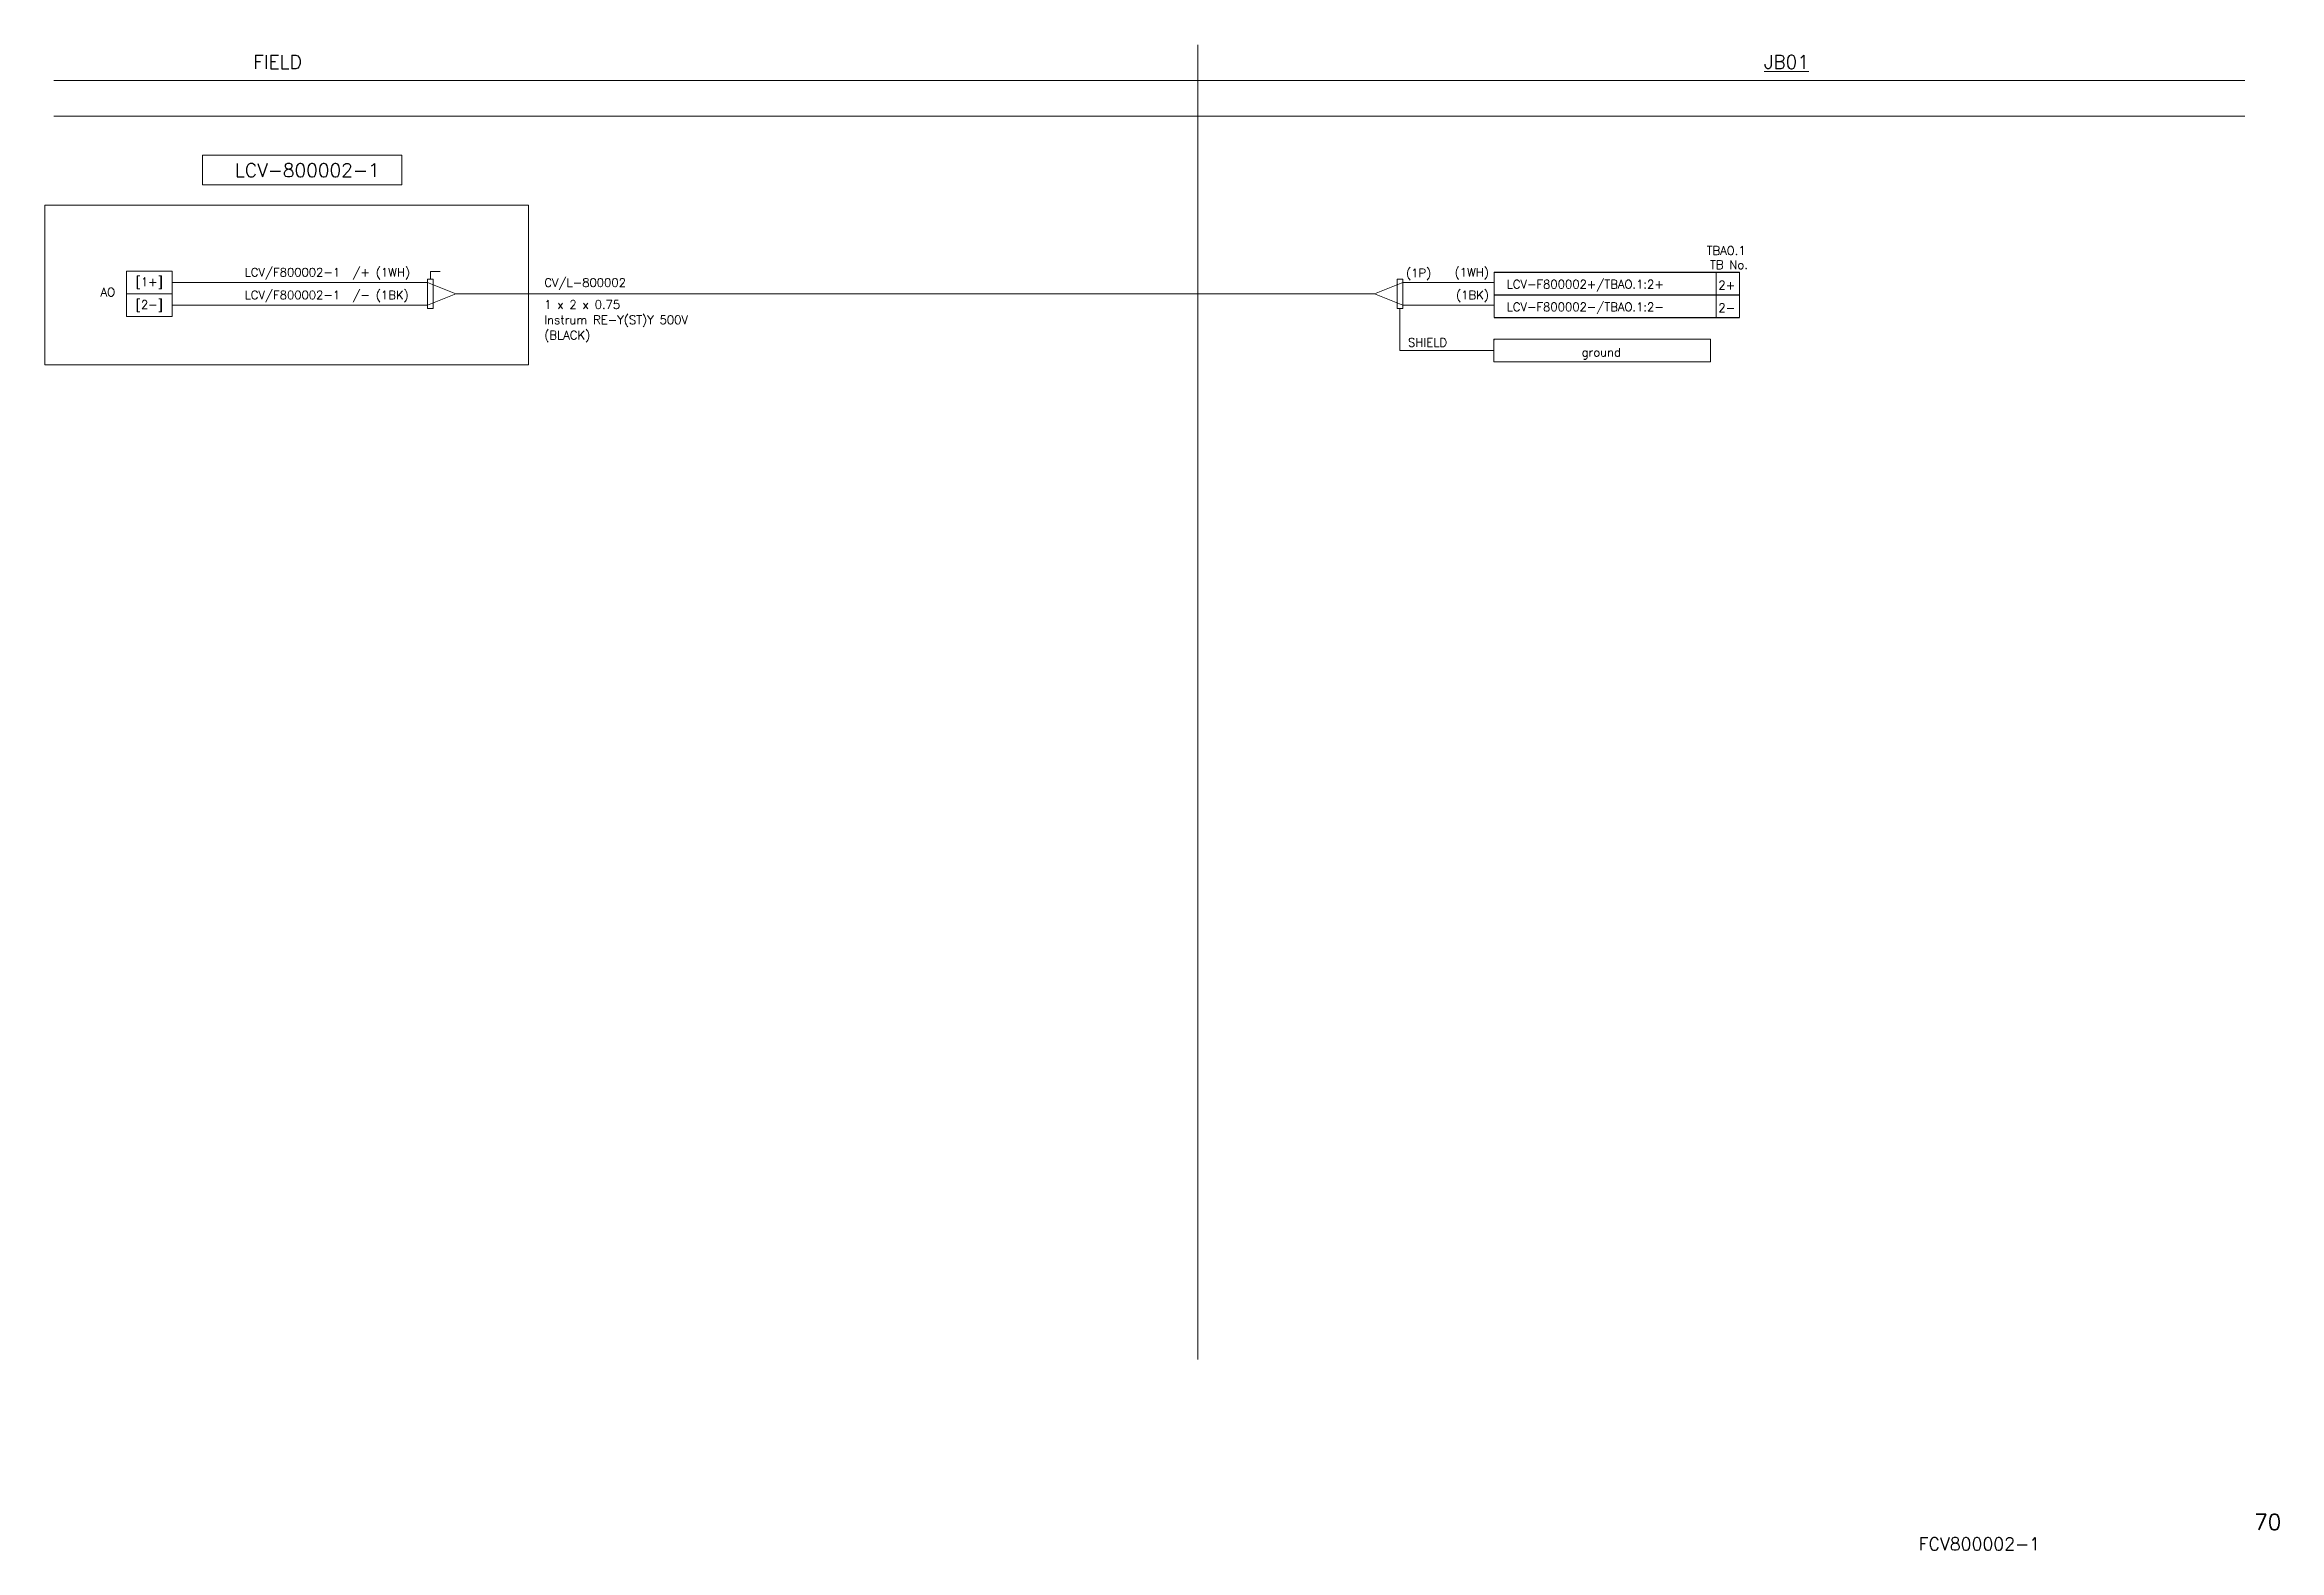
# Model space of a CAD drawing. Header units: millimetres. Extents: x -14942 to 24072, y -50285 to 2207.
# Drawn here: x -9800.6 to -9406.9, y -21775.7 to -21510.5 of the extents above; entities that cross this region are included whole.
import ezdxf
from ezdxf.enums import TextEntityAlignment as Align

# ---------------------------------------------------------------- set-up
doc = ezdxf.new("R2010")
doc.units = ezdxf.units.MM
doc.header["$MEASUREMENT"] = 0
for name, color, linetype in [('BORDER', 3, 'CONTINUOUS'), ('INSTRU', 4, 'CONTINUOUS'), ('INSTRUMENT', 1, 'CONTINUOUS'), ('LINE', 3, 'CONTINUOUS'), ('TEXT', 2, 'CONTINUOUS')]:
    doc.layers.add(name, color=color, linetype=linetype)
doc.styles.add('ROMANS', font='romans')

msp = doc.modelspace()

# ---------------------------------------------------------------- texts
at = {"layer": 'TEXT', "color": 7, "lineweight": 13, "style": 'ROMANS'}
for s, height, p in [('FIELD', 2.4, (-9763.88, -21514.75)), ('%%UJB01', 2.4, (-9497.7, -21514.75)), ('TBAO.1', 1.5, (-9507.81, -21547.53)), ('TB No.', 1.5, (-9507.22, -21550.03)), ('LCV/F800002-1', 1.5, (-9765.42, -21551.35)), ('/+ (1WH)', 1.5, (-9746.41, -21551.35)), ('(1P)', 1.5, (-9560.77, -21551.48)), ('LCV-F800002+/TBAO.1:2+', 1.5, (-9543.06, -21553.46)), ('2+', 1.5, (-9505.75, -21553.61)), ('LCV/F800002-1', 1.5, (-9765.42, -21555.35)), ('/- (1BK)', 1.5, (-9746.41, -21555.35)), ('LCV-F800002-/TBAO.1:2-', 1.5, (-9543.06, -21557.45)), ('2-', 1.5, (-9505.75, -21557.6)), ('SHIELD', 1.5, (-9560.42, -21563.71)), ('FCV800002-1', 2.24, (-9470.45, -21775.69))]:
    msp.add_text(s, height=height, dxfattribs=at).set_placement(p)
msp.add_text('LCV-800002-1', height=2.4, dxfattribs=at).set_placement((-9754.36, -21533.82), align=Align.CENTER)
for s, height, p in [('[1+]', 1.5, (-9782.21, -21552.4)), ('[2-]', 1.5, (-9782.21, -21556.4)), ('70', 2.8, (-9408.95, -21770.7))]:
    msp.add_text(s, height=height, dxfattribs=at).set_placement(p, align=Align.MIDDLE)
at = {"layer": 'TEXT', "color": 0, "lineweight": 13, "style": 'ROMANS'}
for s, p in [('CV/L-800002', (-9712.62, -21553.17)), ('1 x 2 x 0.75', (-9712.62, -21557.03)), ('Instrum RE-Y(ST)Y 500V', (-9712.62, -21559.73)), ('(BLACK)', (-9712.62, -21562.43))]:
    msp.add_text(s, height=1.5, dxfattribs=at).set_placement(p)
at = {"layer": 'TEXT', "color": 7, "lineweight": 13, "style": 'ROMANS'}
for s, p in [('(1WH)', (-9546.17, -21551.35)), ('AO', (-9788.23, -21554.84)), ('(1BK)', (-9546.17, -21555.35))]:
    msp.add_text(s, height=1.5, dxfattribs=at).set_placement(p, align=Align.RIGHT)

# ---------------------------------------------------------------- blocks, each defined once
blk = doc.blocks.new('BOX2')
at = {"layer": 'INSTRU', "color": 7, "lineweight": 13}
for p, q in [((-10467.87, -3369.91), (-10467.87, -3377.89)), ((-10428.76, -3369.91), (-10428.76, -3377.89)), ((-10424.64, -3369.91), (-10424.64, -3377.89))]:
    blk.add_line(p, q, dxfattribs=at)
at = {"layer": 'INSTRUMENT', "color": 7}
for p, q in [((-10467.87, -3369.91), (-10424.64, -3369.91)), ((-10467.87, -3373.9), (-10424.64, -3373.9)), ((-10467.87, -3377.89), (-10424.64, -3377.89))]:
    blk.add_line(p, q, dxfattribs=at)
blk = doc.blocks.new('AA')
at = {"layer": 'INSTRU', "color": 7, "lineweight": 13}
for p, q in [((660.4, -1836.06), (674.52, -1836.06)), ((660.4, -1836.06), (660.4, -1840.06)), ((667.71, -1836.06), (698.6, -1836.06)), ((698.6, -1836.06), (698.6, -1840.06)), ((660.41, -1840.06), (698.6, -1840.06))]:
    blk.add_line(p, q, dxfattribs=at)
at = {"layer": 'TEXT', "color": 7, "lineweight": 13, "style": 'ROMANS'}
blk.add_text('ground', height=1.5, dxfattribs=at).set_placement((675.86, -1839.1))

# ---------------------------------------------------------------- linework, layer by layer
at = {"layer": 'BORDER', "color": 7, "lineweight": 13, "ltscale": 2.5}
msp.add_line((-9597.49, -21510.52), (-9597.49, -21742.06), dxfattribs=at)
at = {"layer": 'BORDER', "color": 7, "lineweight": 13}
for p, q in [((-9799.03, -21516.82), (-9413, -21516.82)), ((-9799.03, -21523.12), (-9413, -21523.12))]:
    msp.add_line(p, q, dxfattribs=at)
at = {"layer": 'INSTRU', "color": 7, "lineweight": 13}
for p, q in [((-9786.21, -21550.4), (-9778.21, -21550.4)), ((-9786.21, -21550.4), (-9786.21, -21554.4)), ((-9778.21, -21550.4), (-9778.21, -21554.4)), ((-9786.21, -21554.4), (-9778.21, -21554.4)), ((-9786.21, -21554.4), (-9786.21, -21558.4)), ((-9778.21, -21554.4), (-9778.21, -21558.4)), ((-9786.21, -21558.4), (-9778.21, -21558.4)), ((-9786.21, -21558.4), (-9778.21, -21558.4)), ((-9545.26, -21562.4), (-9545.26, -21562.53))]:
    msp.add_line(p, q, dxfattribs=at)
at = {"layer": 'LINE', "color": 7, "lineweight": 13}
for p, q in [((-9772.81, -21530), (-9737.72, -21530)), ((-9772.81, -21530), (-9772.81, -21535.21)), ((-9737.72, -21530), (-9737.72, -21535.21)), ((-9772.81, -21535.21), (-9737.72, -21535.21)), ((-9778.21, -21552.4), (-9733.19, -21552.4)), ((-9733.19, -21551.8), (-9733.19, -21557)), ((-9733.19, -21551.8), (-9732.19, -21551.8)), ((-9728.19, -21554.4), (-9733.19, -21552.4)), ((-9732.69, -21550.46), (-9730.98, -21550.46)), ((-9732.19, -21551.8), (-9732.19, -21557)), ((-9566.35, -21554.4), (-9561.35, -21552.4)), ((-9561.35, -21551.8), (-9562.35, -21551.8)), ((-9562.35, -21551.8), (-9562.35, -21557)), ((-9561.35, -21551.8), (-9561.35, -21557)), ((-9545.26, -21552.4), (-9561.35, -21552.4)), ((-9778.21, -21556.4), (-9733.19, -21556.4)), ((-9733.19, -21556.4), (-9728.19, -21554.4)), ((-9566.35, -21554.4), (-9561.35, -21556.4)), ((-9545.26, -21556.4), (-9561.35, -21556.4)), ((-9733.19, -21557), (-9732.19, -21557)), ((-9561.35, -21557), (-9562.35, -21557)), ((-9561.85, -21557), (-9561.85, -21564.4)), ((-9561.85, -21557), (-9561.85, -21564.4)), ((-9545.31, -21564.4), (-9561.85, -21564.4))]:
    msp.add_line(p, q, dxfattribs=at)
at = {"layer": 'LINE', "color": 7, "lineweight": 13, "ltscale": 8}
for p, q in [((-9800.64, -21566.93), (-9800.64, -21538.79)), ((-9715.41, -21538.79), (-9800.64, -21538.79)), ((-9715.41, -21566.93), (-9715.41, -21538.79)), ((-9715.41, -21566.93), (-9800.64, -21566.93))]:
    msp.add_line(p, q, dxfattribs=at)
at = {"layer": 'LINE', "color": 0, "lineweight": 13}
msp.add_line((-9728.19, -21554.4), (-9566.35, -21554.4), dxfattribs=at)
at = {"layer": 'TEXT', "color": 7, "lineweight": 13}
msp.add_line((-9732.69, -21551.8), (-9732.69, -21550.46), dxfattribs=at)

# ---------------------------------------------------------------- block references
at = {"layer": 'INSTRUMENT', "color": 7}
msp.add_blockref('BOX2', (922.61, -18180.65), dxfattribs=at)
at = {"layer": 'INSTRUMENT', "color": 1}
msp.add_blockref('AA', (-10205.71, -19726.34), dxfattribs=at)

msp.set_redraw_order([(e.dxf.handle, doc.entitydb.next_handle()) for e in msp.query("TEXT MTEXT ATTDEF DIMENSION ARC_DIMENSION")])  # texts and dimensions are drawn at this point

doc.saveas('drawing.dxf')
